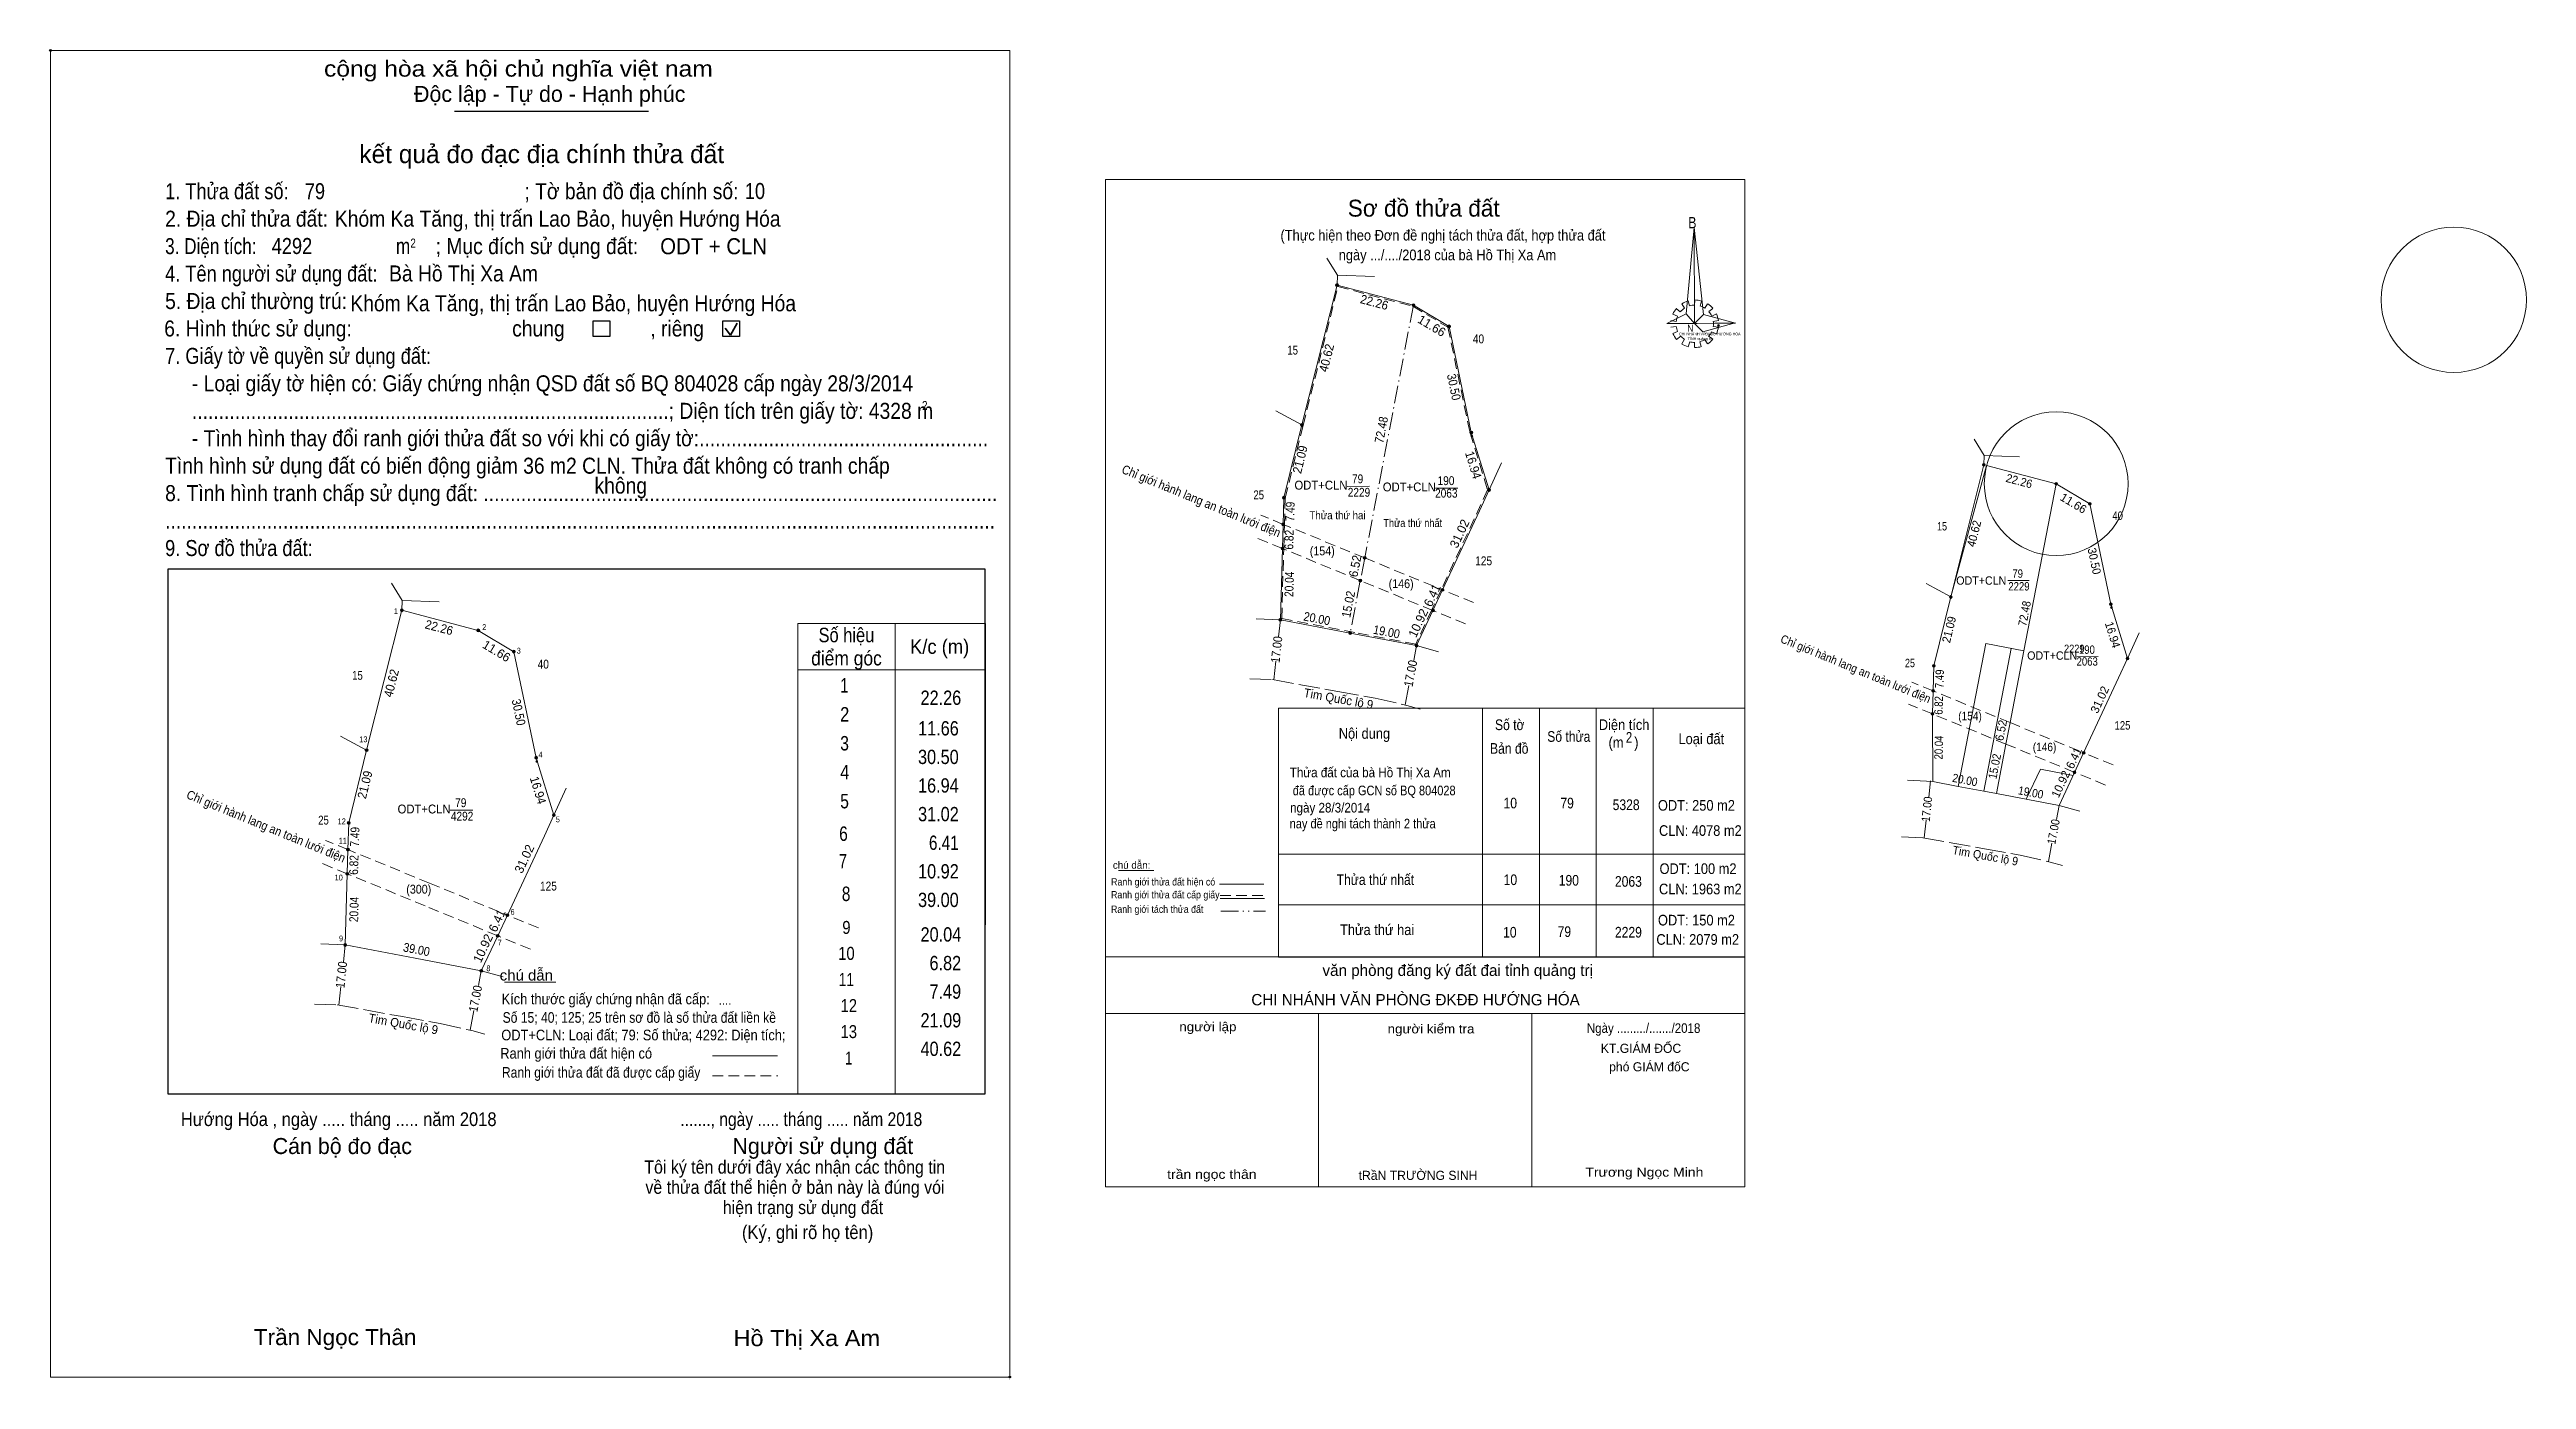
# Model space of a CAD drawing. Header units: metres. Extents: x 7 to 536942, y -12 to 1839015.
# Drawn here: x 535897 to 536664, y 1838603 to 1839015 of the extents above; entities that cross this region are included whole.
import ezdxf
from ezdxf.enums import TextEntityAlignment as Align

# ---------------------------------------------------------------- set-up
doc = ezdxf.new("R2010")
doc.units = ezdxf.units.M
doc.header["$LTSCALE"] = 1.1
doc.header["$PDMODE"] = 32
doc.header["$PDSIZE"] = 0.55
for name, pattern in [('DASH_DOUBLE_DOT', [9.2, 5, -1.2, 0.3, -1.2, 0.3, -1.2]), ('DOT_DASHED', [7.7, 5, -1.2, 0.3, -1.2]), ('LONG_DASHED', [7.5, 6, -1.5]), ('MEDIUM_DASHED', [4.5, 3, -1.5])]:
    doc.linetypes.add(name, pattern=pattern)
for name, color, linetype, lineweight in [('1', 7, 'Continuous', 13), ('10', 7, 'Continuous', 13), ('13', 7, 'Continuous', 13), ('17', 7, 'Continuous', 13), ('2', 7, 'Continuous', 25), ('5', 7, 'Continuous', 13), ('6', 7, 'Continuous', 13), ('63', 7, 'Continuous', 13)]:
    doc.layers.add(name, color=color, linetype=linetype, lineweight=lineweight)
doc.layers.add('7', color=7, linetype='Continuous')

msp = doc.modelspace()

# ---------------------------------------------------------------- texts
at = {"layer": '1'}
msp.add_text('Sơ đồ thửa đất', height=5.236, dxfattribs=at).set_placement((536322.695, 1838963.58), align=Align.CENTER)
for s, height, width, p in [('B', 3.486, 0.8, (536404.64, 1838959.97)), ('N', 2.179, 0.9, (536404.29, 1838927.92)), ('CHI NHÁNH VPĐKĐĐ-HƯỚNG HÓA', 0.8247, 0.95, (536401.76, 1838926.82)), ('TỈNH quảng trị', 0.825, 1.05, (536404.42, 1838925.38))]:
    msp.add_text(s, height=height, dxfattribs=dict(at, width=width)).set_placement(p)
for s, height, width, p in [('79', 2.75, 0.85, (536302.235, 1838881)), ('190', 2.75, 0.85, (536329.595, 1838880.44)), ('ODT+CLN', 2.75, 0.95, (536290.875, 1838879.05)), ('2229', 2.75, 0.85, (536302.655, 1838876.83)), ('ODT+CLN', 2.75, 0.95, (536318.225, 1838878.49)), ('2063', 2.75, 0.85, (536329.69, 1838876.56)), ('ODT+CLN', 2.599, 0.95, (536495.325, 1838849.59)), ('79', 2.599, 0.85, (536506.59, 1838851.75)), ('2229', 2.599, 0.85, (536506.99, 1838847.81)), ('2229', 2.5, 0.85, (536524.115, 1838828.54)), ('190', 2.599, 0.85, (536528.03, 1838828.19)), ('ODT+CLN', 2.599, 0.95, (536517.285, 1838826.36)), ('2063', 2.599, 0.85, (536528.12, 1838824.53)), ('79', 2.75, 0.85, (536024.555, 1838780.71)), ('ODT+CLN', 2.75, 0.95, (536013.195, 1838778.76)), ('4292', 2.75, 0.85, (536024.97, 1838776.54))]:
    msp.add_text(s, height=height, dxfattribs=dict(at, width=width)).set_placement(p, align=Align.CENTER)
for s, height, p in [('văn phòng đăng ký đất đai tỉnh quảng trị', 3.52, (536375.09, 1838728.44)), ('CHI NHÁNH VĂN PHÒNG ĐKĐĐ HƯỚNG HÓA', 3.52, (536371.01, 1838719.33)), ('KT.GIÁM ĐỐC', 2.816, (536402.43, 1838704.62)), ('phó GIÁM đốC', 2.816, (536405.01, 1838698.9)), ('tRầN TRƯỜNG SINH', 2.816, (536339.33, 1838665.28))]:
    msp.add_text(s, height=height, dxfattribs=at).set_placement(p, align=Align.RIGHT)
for s, width, p in [('người lập', 1.1, (536264.72, 1838711.32)), ('người kiểm tra', 1.1, (536338.41, 1838710.64)), ('trần ngọc thân', 1.15, (536270.95, 1838665.61)), ('Trương Ngọc Minh', 1.15, (536409.29, 1838666.27))]:
    msp.add_text(s, height=2.816, dxfattribs=dict(at, width=width)).set_placement(p, align=Align.RIGHT)
at = {"layer": '17'}
for s, height, width, p in [('Thửa thứ hai', 2.5, 0.9, (536295.99, 1838869.86)), ('Thửa thứ nhất', 2.5, 0.85, (536319.3, 1838867.46)), ('(154)', 2.75, 0.9, (536291.29, 1838858.68)), ('(146)', 2.75, 0.9, (536315.71, 1838848.54)), ('1', 1.8, 0.85, (536004.475, 1838840.49)), ('2', 1.8, 0.9, (536031.835, 1838835.58)), ('3', 1.8, 0.9, (536042.505, 1838828.27)), ('(154)', 2.599, 0.9, (536491.84, 1838807.63)), ('13', 1.8, 0.95, (535994.4, 1838800.83)), ('(146)', 2.599, 0.9, (536514.92, 1838798.05)), ('4', 1.8, 0.9, (536049.27, 1838796.09)), ('12', 1.8, 0.95, (535987.7, 1838775.42)), ('5', 1.8, 0.9, (536054.61, 1838776.01)), ('11', 1.8, 0.9, (535988.03, 1838769.41)), ('10', 1.8, 0.95, (535986.77, 1838758.01)), ('(300)', 2.75, 0.9, (536011.55, 1838753.93)), ('6', 1.8, 0.9, (536040.58, 1838747.36)), ('9', 1.8, 0.9, (535987.48, 1838739.14)), ('7', 1.8, 0.9, (536036.6, 1838737.87)), ('8', 1.8, 0.9, (536033.115, 1838729.91))]:
    msp.add_text(s, height=height, dxfattribs=dict(at, width=width)).set_placement(p, align=Align.CENTER)
at = {"layer": '17', "width": 0.95}
for height, p in [(2.75, (536296.071, 1838812.933)), (2.599, (536496.349, 1838764.398)), (2.75, (536006.521, 1838712.213))]:
    msp.add_text('Tim Quốc lộ 9', height=height, rotation=349.769, dxfattribs=at).set_placement(p, align=Align.CENTER)
at = {"layer": '2'}
for s, height, width, p in [('cộng hòa xã hội chủ nghĩa việt nam', 4.958, 1.15, (535982.21, 1839006.93)), ('1. Thửa đất số:', 4.958, 0.85, (535933.02, 1838968.97)), ('79', 4.96, 0.85, (535976.27, 1838968.97)), ('; Tờ bản đồ địa chính số:', 4.958, 0.9, (536044.26, 1838968.97)), ('10', 4.961, 0.85, (536112.5, 1838969.03)), ('2. Địa chỉ thửa đất:', 4.958, 0.9, (535933.02, 1838960.46)), ('Khóm Ka Tăng, thị trấn Lao Bảo, huyện Hướng Hóa', 4.96, 0.9, (535985.57, 1838960.46)), ('3. Diện tích:', 4.958, 0.8, (535933.02, 1838951.96)), ('4292', 4.96, 0.85, (535966.02, 1838952)), ('m', 4.958, 0.8, (536004.49, 1838951.96)), ('2', 2.833, 0.8, (536008.95, 1838953.95)), ('; Mục đích sử dụng đất:', 4.958, 0.9, (536016.78, 1838951.96)), ('ODT + CLN', 4.96, 0.95, (536086.3, 1838951.93)), ('4. Tên người sử dụng đất:', 4.958, 0.85, (535933.02, 1838943.47)), ('Bà Hồ Thị Xa Am', 4.96, 0.9, (536002.36, 1838943.5)), ('5. Địa chỉ thường trú:', 4.958, 0.9, (535933.02, 1838934.96)), ('Khóm Ka Tăng, thị trấn Lao Bảo, huyện Hướng Hóa', 4.96, 0.9, (535990.37, 1838934.26)), ('6. Hình thức sử dụng:', 4.958, 0.9, (535932.74, 1838926.46)), ('chung                , riêng', 4.958, 0.9, (536040.47, 1838926.46)), ('7. Giấy tờ về quyền sử dụng đất:', 4.958, 0.85, (535933.02, 1838917.97)), ('     - Loại giấy tờ hiện có: Giấy chứng nhận QSD đất số BQ 804028 cấp ngày 28/3/2014', 4.96, 0.9, (535933.02, 1838909.47)), ('     .........................................................................................; Diện tích trên giấy tờ: 4328 m', 4.96, 0.9, (535933.02, 1838900.96)), ('2', 2.833, 0.8, (536167.37, 1838903.66)), ('     - Tình hình thay đổi ranh giới thửa đất so với khi có giấy tờ:......................................................', 4.958, 0.9, (535933.02, 1838892.47)), ('Tình hình sử dụng đất có biến động giảm 36 m2 CLN. Thửa đất không có tranh chấp', 4.96, 0.9, (535933.02, 1838883.97)), ('không', 4.958, 0.9, (536065.97, 1838877.81)), ('8. Tình hình tranh chấp sử dụng đất: ................................................................................................', 4.958, 0.9, (535933.02, 1838875.47)), ('...........................................................................................................................................................', 4.958, 0.9, (535933.02, 1838866.97)), ('9. Sơ đồ thửa đất:', 4.958, 0.85, (535933.02, 1838858.47)), ('Hướng Hóa , ngày ..... tháng ..... năm 2018', 4.25, 0.9, (535937.88, 1838681.96)), ('......., ngày ..... tháng ..... năm 2018', 4.25, 0.85, (536092.52, 1838681.96)), ('(Ký, ghi rõ họ tên)', 4.25, 0.9, (536111.62, 1838646.97)), ('Trần Ngọc Thân', 4.961, 1.05, (535960.5, 1838614.11)), ('Hồ Thị Xa Am', 4.96, 1.1, (536108.98, 1838613.81))]:
    msp.add_text(s, height=height, dxfattribs=dict(at, width=width)).set_placement(p)
for s, p in [('Độc lập - Tự do - Hạnh phúc', (536010.08, 1838999.11)), ('Cán bộ đo đạc', (535966.31, 1838673.29)), ('Người sử dụng đất', (536108.67, 1838673.29))]:
    msp.add_text(s, height=4.958, dxfattribs=at).set_placement(p)
for s, height, p in [('kết quả đo đạc địa chính thửa đất', 5.667, (536049.625, 1838980.15)), ('.', 1.417, (536194.501, 1838603.48))]:
    msp.add_text(s, height=height, dxfattribs=at).set_placement(p, align=Align.CENTER)
for s, height, width, p in [('....', 2.75, 0.95, (536106.385, 1838719.58)), ('Tôi ký tên dưới đây xác nhận các thông tin', 4.096, 0.9, (536127.95, 1838667.22)), ('về thửa đất thể hiện ở bản này là đúng vói', 4.096, 0.9, (536128.025, 1838660.97)), ('hiện trạng sử dụng đất', 4.096, 0.9, (536130.505, 1838654.7))]:
    msp.add_text(s, height=height, dxfattribs=dict(at, width=width)).set_placement(p, align=Align.CENTER)
at = {"layer": '6'}
for s, height, width, p in [('Số tờ', 3.3, 0.85, (536344.77, 1838804.57)), ('Diện tích', 3.3, 0.9, (536376.91, 1838804.59)), ('Nội dung', 3.3, 0.9, (536296.39, 1838801.89)), ('Bản đồ', 3.3, 0.85, (536343.23, 1838797.25)), ('Số thửa', 3.3, 0.85, (536360.94, 1838800.94)), ('(m   )', 3.3, 0.9, (536379.92, 1838799.12)), ('2', 3.3, 0.8, (536385.29, 1838800.68)), ('Loại đất', 3.3, 0.9, (536401.57, 1838800.22)), ('Thửa đất của bà Hồ Thị Xa Am', 2.99, 0.9, (536281.23, 1838789.96)), (' đã được cấp GCN số BQ 804028', 2.99, 0.85, (536281.21, 1838784.38)), ('10', 3.3, 0.85, (536347.41, 1838780.33)), ('79', 3.3, 0.85, (536365.01, 1838780.33)), ('nay đề nghi tách thành 2 thửa', 2.992, 0.85, (536281.21, 1838774.14)), ('ngày 28/3/2014', 2.99, 0.9, (536281.32, 1838779.05)), ('5328', 3.3, 0.85, (536381.2, 1838779.8)), ('ODT: 250 m2', 3.3, 0.9, (536395.21, 1838779.62)), ('CLN: 4078 m2', 3.3, 0.9, (536395.55, 1838771.81)), ('Thửa thứ nhất', 3.3, 0.85, (536295.73, 1838756.61)), ('ODT: 100 m2', 3.3, 0.9, (536395.71, 1838760.01)), ('Ranh giới thửa đất cấp giấy', 2.263, 0.9, (536225.89, 1838752.46)), ('Ranh giới thửa đất hiện có ', 2.263, 0.9, (536225.91, 1838756.45)), ('10', 3.3, 0.85, (536347.45, 1838756.59)), ('190', 3.3, 0.85, (536364.5, 1838756.41)), ('2063', 3.3, 0.85, (536381.9, 1838756.06)), ('CLN: 1963 m2', 3.3, 0.9, (536395.54, 1838753.71)), ('Ranh giới tách thửa đất', 2.263, 0.9, (536225.87, 1838747.98)), ('ODT: 150 m2', 3.3, 0.9, (536395.22, 1838744.07)), ('Thửa thứ hai', 3.3, 0.9, (536296.78, 1838741.1)), ('10', 3.3, 0.85, (536347.28, 1838740.33)), ('79', 3.3, 0.85, (536364.15, 1838740.51)), ('2229', 3.3, 0.85, (536381.9, 1838740.33)), ('CLN: 2079 m2', 3.3, 0.9, (536394.73, 1838738.09)), ('chú dẫn', 3.3, 1.05, (536036.61, 1838727.02)), ('Kích thước giấy chứng nhận đã cấp:', 3.3, 0.9, (536037.21, 1838719.66)), ('Số 15; 40; 125; 25 trên sơ đồ là số thửa đất liền kề', 3.3, 0.85, (536037.51, 1838713.93)), ('Ranh giới thửa đất hiện có ', 3.3, 0.9, (536036.79, 1838702.84)), ('ODT+CLN: Loại đất; 79: Số thửa; 4292: Diện tích;', 3.3, 0.9, (536037.11, 1838708.5)), ('Ranh giới thửa đất đã được cấp giấy', 3.3, 0.85, (536037.29, 1838696.93))]:
    msp.add_text(s, height=height, dxfattribs=dict(at, width=width)).set_placement(p)
msp.add_text('chú dẫn:', height=2.263, dxfattribs=at).set_placement((536226.46, 1838761.64))
at = {"layer": '6', "width": 0.9}
msp.add_text('Ngày ........./......./2018', height=2.97, dxfattribs=at).set_placement((536390.78, 1838710.8), align=Align.CENTER)
at = {"layer": '63'}
for s, height, rotation, width, p in [('22.26', 2.75, 345.296, 0.95, (536307.056, 1838935.736)), ('40.62', 2.75, 75.895, 0.95, (536293.947, 1838919.505)), ('30.50', 2.75, 281.863, 0.9, (536330.701, 1838910.548)), ('72.48', 2.75, 79.081, 0.9, (536310.928, 1838897.305)), ('21.09', 2.75, 76.175, 0.95, (536285.76, 1838888.046)), ('16.94', 2.75, 287.13, 0.95, (536336.732, 1838886.265)), ('Chỉ giới hành lang an toàn lưới điện', 2.75, 337.636, 0.9, (536253.317, 1838874.253)), ('22.26', 2.599, 345.296, 0.95, (536506.735, 1838880.447)), ('7.49', 2.75, 88.318, 0.85, (536282.671, 1838872.215)), ('40.62', 2.599, 75.895, 0.95, (536494.35, 1838865.108)), ('6.82', 2.75, 88.404, 0.85, (536282.377, 1838863.497)), ('30.50', 2.598, 281.863, 0.95, (536529.072, 1838856.647)), ('20.04', 2.75, 88.341, 0.85, (536282.427, 1838849.69)), ('6.52', 2.75, 79.035, 0.95, (536302.799, 1838855.108)), ('15.02', 2.75, 79.102, 0.9, (536300.724, 1838843.305)), ('72.48', 2.599, 79.081, 0.9, (536509.995, 1838840.444)), ('22.26', 2.75, 345.296, 0.95, (536017.506, 1838835.016)), ('20.00', 2.75, 349.196, 0.9, (536289.382, 1838837.762)), ('19.00', 2.75, 349.228, 0.9, (536310.953, 1838833.674)), ('21.09', 2.599, 76.175, 0.95, (536486.606, 1838835.395)), ('16.94', 2.599, 287.13, 0.95, (536534.77, 1838833.708)), ('17.00', 2.75, 83.868, 0.9, (536278.512, 1838829.378)), ('Chỉ giới hành lang an toàn lưới điện', 2.599, 337.636, 0.9, (536455.951, 1838822.353)), ('40.62', 2.75, 75.895, 0.95, (536004.397, 1838818.785)), ('17.00', 2.75, 79.246, 0.9, (536319.994, 1838821.878)), ('7.49', 2.598, 88.318, 0.85, (536483.696, 1838820.412)), ('30.50', 2.75, 281.863, 0.9, (536041.151, 1838809.828)), ('6.82', 2.599, 88.404, 0.85, (536483.412, 1838812.184)), ('6.52', 2.599, 79.035, 0.95, (536502.713, 1838804.243)), ('20.04', 2.599, 88.341, 0.85, (536483.45, 1838799.142)), ('21.09', 2.75, 76.175, 0.95, (535996.21, 1838787.326)), ('20.00', 2.599, 349.196, 0.9, (536490.026, 1838787.865)), ('15.02', 2.598, 79.102, 0.9, (536500.75, 1838793.099)), ('Chỉ giới hành lang an toàn lưới điện', 2.75, 337.636, 0.9, (535963.767, 1838773.533)), ('16.94', 2.75, 287.13, 0.95, (536047.182, 1838785.545)), ('17.00', 2.599, 83.868, 0.9, (536479.759, 1838779.946)), ('19.00', 2.599, 349.228, 0.9, (536510.417, 1838783.997)), ('17.00', 2.599, 79.246, 0.9, (536518.952, 1838772.858)), ('7.49', 2.75, 88.318, 0.85, (535993.121, 1838771.495)), ('6.82', 2.75, 88.404, 0.85, (535992.827, 1838762.777)), ('20.04', 2.75, 88.341, 0.85, (535992.877, 1838748.97)), ('39.00', 2.75, 349.196, 0.9, (536010.612, 1838735.292)), ('17.00', 2.75, 83.868, 0.9, (535988.962, 1838728.658)), ('17.00', 2.75, 79.246, 0.9, (536030.444, 1838721.158))]:
    msp.add_text(s, height=height, rotation=rotation, dxfattribs=dict(at, width=width)).set_placement(p, align=Align.CENTER)
for s, height, rotation, p in [('11.66', 2.75, 329.036, (536324.478, 1838928.603)), ('11.66', 2.598, 329.036, (536523.197, 1838873.712)), ('31.02', 2.75, 65.062, (536335.041, 1838864.845)), ('6.41', 2.75, 64.994, (536326.588, 1838845.724)), ('10.92', 2.75, 64.961, (536322.251, 1838837.148)), ('11.66', 2.75, 329.036, (536034.928, 1838827.883)), ('31.02', 2.598, 65.062, (536533.185, 1838813.457)), ('6.41', 2.599, 64.994, (536525.19, 1838795.376)), ('10.92', 2.599, 64.961, (536521.097, 1838787.295)), ('31.02', 2.75, 65.062, (536045.491, 1838764.125)), ('6.41', 2.75, 64.994, (536037.038, 1838745.004)), ('10.92', 2.75, 64.961, (536032.701, 1838736.428))]:
    msp.add_text(s, height=height, rotation=rotation, dxfattribs=at).set_placement(p, align=Align.CENTER)
for s, height, width, p in [('15', 2.75, 0.8, (536282.135, 1838920.87)), ('40', 2.75, 0.85, (536339.645, 1838924.34)), ('25', 2.75, 0.8, (536271.615, 1838876.05)), ('15', 2.599, 0.8, (536483.18, 1838866.4)), ('40', 2.599, 0.85, (536537.54, 1838869.68)), ('125', 2.75, 0.85, (536341.255, 1838855.62)), ('điểm góc', 4.48, 0.9, (536143.975, 1838824.6)), ('Số hiệu', 4.48, 0.85, (536143.965, 1838831.78)), ('K/c (m)', 4.48, 0.95, (536172.82, 1838828.19)), ('15', 2.75, 0.8, (535992.585, 1838820.15)), ('40', 2.75, 0.85, (536050.095, 1838823.62)), ('25', 2.599, 0.8, (536473.24, 1838824.05)), (' 1', 4.48, 0.75, (536142.715, 1838816.18)), (' 2', 4.48, 0.85, (536142.725, 1838807.22)), ('125', 2.599, 0.85, (536539.05, 1838804.74)), (' 3', 4.48, 0.8, (536142.725, 1838798.26)), (' 4', 4.48, 0.85, (536142.725, 1838789.3)), (' 5', 4.48, 0.8, (536142.72, 1838780.34)), ('25', 2.75, 0.8, (535982.065, 1838775.33)), ('6', 4.477, 0.8, (536143.05, 1838770.26)), ('7', 4.477, 0.75, (536142.88, 1838761.72)), ('125', 2.75, 0.85, (536051.705, 1838754.9)), (' 8', 4.48, 0.8, (536143.195, 1838751.64)), (' 9', 4.026, 0.85, (536143.33, 1838741.45)), (' 10', 4.026, 0.85, (536143.335, 1838733.42)), (' 11', 4.03, 0.8, (536143.36, 1838725.35)), (' 12', 4.026, 0.85, (536144.075, 1838717.24)), (' 13', 4.026, 0.85, (536144.065, 1838709.19)), (' 1', 4.026, 0.75, (536144.125, 1838701.01))]:
    msp.add_text(s, height=height, dxfattribs=dict(at, width=width)).set_placement(p, align=Align.CENTER)
for s, width, p in [('22.26', 0.85, (536179.51, 1838812.39)), ('11.66', 0.85, (536178.74, 1838802.91)), ('30.50', 0.85, (536178.73, 1838794.06)), ('16.94', 0.85, (536178.73, 1838785.21)), ('31.02', 0.85, (536178.74, 1838776.35)), ('6.41', 0.8, (536178.73, 1838767.48)), ('10.92', 0.85, (536178.74, 1838758.63)), ('39.00', 0.85, (536178.73, 1838749.78)), ('20.04', 0.85, (536179.51, 1838739.09)), ('6.82', 0.85, (536179.48, 1838730.22)), ('7.49', 0.85, (536179.48, 1838721.38)), ('21.09', 0.85, (536179.5, 1838712.51)), ('40.62', 0.85, (536179.5, 1838703.66))]:
    msp.add_text(s, height=4.429, dxfattribs=dict(at, width=width)).set_placement(p, align=Align.RIGHT)
at = {"layer": '7', "width": 0.9}
for s, p in [('(Thực hiện theo Đơn đề nghị tách thửa đất, hợp thửa đất ', (536329.21, 1838956.18)), ('ngày .../..../2018 của bà Hồ Thị Xa Am', (536330.06, 1838950.07))]:
    msp.add_text(s, height=3.3, dxfattribs=at).set_placement(p, align=Align.CENTER)

# ---------------------------------------------------------------- hatches: boundary and pattern name
at = {"layer": '63'}
for points in [[(536296.289, 1838942.398, 1), (536295.409, 1838942.398, 1)], [(536319.972, 1838936.183, 1), (536319.092, 1838936.183, 1)], [(536330.972, 1838929.583, 1), (536330.092, 1838929.583, 1)], [(536285.399, 1838899.058, 1), (536284.519, 1838899.058, 1)], [(536337.869, 1838896.748, 1), (536336.989, 1838896.748, 1)], [(536496.558, 1838886.743, 1), (536495.726, 1838886.743, 1)], [(536279.855, 1838876.53, 1), (536278.975, 1838876.53, 1)], [(536343.358, 1838878.939, 1), (536342.478, 1838878.939, 1)], [(536518.938, 1838880.87, 1), (536518.107, 1838880.87, 1)], [(536279.613, 1838868.291, 1), (536278.733, 1838868.291, 1)], [(536529.333, 1838874.633, 1), (536528.502, 1838874.633, 1)], [(536279.404, 1838860.789, 1), (536278.524, 1838860.789, 1)], [(536304.869, 1838857.896, 1), (536303.989, 1838857.896, 1)], [(536303.505, 1838850.856, 1), (536302.625, 1838850.856, 1)], [(536328.97, 1838847.996, 1), (536328.09, 1838847.996, 1)], [(536486.267, 1838845.787, 1), (536485.435, 1838845.787, 1)], [(536006.739, 1838841.678, 1), (536005.859, 1838841.678, 1)], [(536278.766, 1838838.756, 1), (536277.886, 1838838.756, 1)], [(536325.989, 1838841.605, 1), (536325.109, 1838841.605, 1)], [(536535.851, 1838843.604, 1), (536535.019, 1838843.604, 1)], [(536030.422, 1838835.463, 1), (536029.542, 1838835.463, 1)], [(536041.422, 1838828.863, 1), (536040.542, 1838828.863, 1)], [(536300.381, 1838834.631, 1), (536299.501, 1838834.631, 1)], [(536320.907, 1838830.726, 1), (536320.027, 1838830.726, 1)], [(536481.028, 1838824.498, 1), (536480.196, 1838824.498, 1)], [(536541.038, 1838826.775, 1), (536540.206, 1838826.775, 1)], [(536480.799, 1838816.712, 1), (536479.967, 1838816.712, 1)], [(536480.602, 1838809.623, 1), (536479.77, 1838809.623, 1)], [(535995.849, 1838798.338, 1), (535994.969, 1838798.338, 1)], [(536048.319, 1838796.028, 1), (536047.439, 1838796.028, 1)], [(536524.624, 1838791.494, 1), (536523.793, 1838791.494, 1)], [(536527.441, 1838797.533, 1), (536526.61, 1838797.533, 1)], [(535990.305, 1838775.81, 1), (535989.425, 1838775.81, 1)], [(536053.808, 1838778.219, 1), (536052.928, 1838778.219, 1)], [(535990.063, 1838767.571, 1), (535989.183, 1838767.571, 1)], [(535989.854, 1838760.069, 1), (535988.974, 1838760.069, 1)], [(536039.42, 1838747.276, 1), (536038.54, 1838747.276, 1)], [(535989.216, 1838738.036, 1), (535988.336, 1838738.036, 1)], [(536036.439, 1838740.885, 1), (536035.559, 1838740.885, 1)], [(536031.357, 1838730.006, 1), (536030.477, 1838730.006, 1)]]:
    msp.add_hatch(color=256, dxfattribs=at).paths.add_polyline_path(points)

# ---------------------------------------------------------------- linework, layer by layer
at = {"layer": '1'}
for p, q in [((536403.46, 1838935.26), (536402.59, 1838936.56)), ((536404.56, 1838937.46), (536404.94, 1838935.91)), ((536406.58, 1838936.16), (536406.62, 1838937.76)), ((536408.69, 1838937.46), (536408.3, 1838935.86)), ((536409.74, 1838935.26), (536410.61, 1838936.56)), ((536320.42, 1838935.18), (536320.43, 1838935.17)), ((536399.23, 1838931.4), (536400.82, 1838931.15)), ((536400.82, 1838929.55), (536399.23, 1838929.3)), ((536401.3, 1838932.75), (536399.86, 1838933.35)), ((536400.91, 1838935.16), (536402.11, 1838934.11)), ((536405.81, 1838930.45), (536407.34, 1838930.45)), ((536412.19, 1838935.16), (536410.99, 1838934.16)), ((536411.86, 1838932.8), (536413.3, 1838933.5)), ((536413.97, 1838931.4), (536412.34, 1838931.15)), ((536412.34, 1838929.55), (536413.97, 1838929.3)), ((536399.86, 1838927.34), (536401.3, 1838928.04)), ((536402.26, 1838926.54), (536401.01, 1838925.54)), ((536402.59, 1838924.19), (536403.41, 1838925.59)), ((536405.04, 1838924.84), (536404.56, 1838923.29)), ((536406.58, 1838923.04), (536406.58, 1838924.59)), ((536408.16, 1838924.84), (536408.64, 1838923.34)), ((536410.61, 1838924.19), (536409.74, 1838925.54)), ((536410.9, 1838926.54), (536412.19, 1838925.59)), ((536413.34, 1838927.29), (536411.76, 1838927.89)), ((536277.69, 1838811.4), (536422.14, 1838811.4)), ((536277.69, 1838811.4), (536277.69, 1838734.3)), ((536340.92, 1838811.4), (536340.92, 1838734.3)), ((536358.52, 1838811.4), (536358.52, 1838734.3)), ((536376.12, 1838811.4), (536376.12, 1838734.3)), ((536393.72, 1838811.4), (536393.72, 1838734.3)), ((536277.69, 1838766.15), (536422.14, 1838766.15)), ((536277.69, 1838750.44), (536422.25, 1838750.44)), ((536224.14, 1838734.31), (536422.14, 1838734.31)), ((536224.14, 1838732.6), (536224.14, 1838663.11)), ((536277.69, 1838734.3), (536422.14, 1838734.3)), ((536224.14, 1838716.84), (536422.14, 1838716.84)), ((536290.14, 1838716.84), (536290.14, 1838663.11)), ((536356.14, 1838716.84), (536356.14, 1838663.11))]:
    msp.add_line(p, q, dxfattribs=at)
for points in [[(536224.14, 1838663.11), (536224.14, 1838975.06), (536422.14, 1838975.06), (536422.14, 1838663.11)], [(536224.14, 1838663.11), (536224.14, 1838975.06), (536422.14, 1838975.06), (536422.14, 1838663.11)], [(536406.48, 1838960.2), (536406.58, 1838930.5), (536403.98, 1838933.45)], [(536406.48, 1838960.2), (536406.58, 1838930.5), (536409.31, 1838933.25)], [(536397.94, 1838930.5), (536403.98, 1838933.45), (536406.58, 1838930.5)], [(536419.25, 1838930.6), (536406.58, 1838930.5), (536409.31, 1838933.25)], [(536419.15, 1838930.65), (536409.07, 1838927.94), (536406.58, 1838930.5)]]:
    msp.add_lwpolyline(points, close=True, dxfattribs=at)
at = {"layer": '1', "linetype": 'MEDIUM_DASHED'}
for points in [[(536301.4, 1838834.76), (536278.74, 1838839.09), (536279.36, 1838860.78), (536279.57, 1838868.28), (536279.81, 1838876.48), (536285.35, 1838898.96), (536296.14, 1838941.91), (536319.34, 1838935.82)], [(536319.34, 1838935.82), (536330.17, 1838929.33), (536337.04, 1838896.65), (536342.49, 1838878.97), (536328.17, 1838848.17), (536325.19, 1838841.77), (536320.24, 1838831.18), (536301.4, 1838834.76)]]:
    msp.add_lwpolyline(points, dxfattribs=at)
at = {"layer": '1'}
for centre, major_axis, start_param, end_param in [((536406.601, 1838930.396), (7.403, 0), 1.8495599, 2.1390092), ((536406.601, 1838930.396), (7.403, 0), 1.2792421, 1.5633222), ((536406.601, 1838930.396), (7.403, 0), 0.7105624, 0.9968723), ((536406.601, 1838930.396), (7.403, 0), 2.4395818, 2.7240025), ((536406.601, 1838930.396), (5.802, 0), 2.7236855, 3.0151582), ((536406.601, 1838930.396), (5.802, 0), 3.2822995, 3.5610505), ((536406.601, 1838930.396), (5.802, 0), 2.1337354, 2.4449626), ((536406.601, 1838930.396), (5.802, 0), 1.5698559, 1.8561107), ((536406.601, 1838930.396), (5.802, 0), 1.0027091, 1.2755622), ((536406.601, 1838930.396), (5.802, 0), 0.4267838, 0.7064646), ((536406.601, 1838930.396), (5.802, 0), 6.1355839, 6.4161846), ((536406.601, 1838930.396), (7.403, 0), 0.1390515, 0.4339332), ((536406.601, 1838930.396), (7.403, 0), 5.8523029, 6.1383965), ((536406.601, 1838930.396), (7.403, 0), 3.5698864, 3.8569187), ((536406.601, 1838930.396), (5.802, 0), 3.8607757, 4.1325826), ((536406.559, 1838930.352), (7.403, 0), 4.1470906, 4.4365931), ((536406.601, 1838930.396), (5.802, 0), 4.4385468, 4.71314), ((536406.601, 1838930.396), (7.403, 0), 4.7130101, 4.9976105), ((536406.601, 1838930.396), (5.802, 0), 4.9908713, 5.2893316), ((536406.601, 1838930.396), (7.403, 0), 5.2856142, 5.567987), ((536406.601, 1838930.396), (5.802, 0), 5.5613733, 5.8395144)]:
    msp.add_ellipse(centre, major_axis=major_axis, ratio=0.995001, start_param=start_param, end_param=end_param, dxfattribs=at)
msp.add_point((536413.97, 1838929.9), dxfattribs=at)
at = {"layer": '10'}
for p, q in [((536295.96, 1838945.4), (536292.7, 1838950.76)), ((536284.96, 1838899.06), (536276.89, 1838903.44)), ((536496.25, 1838889.58), (536493.17, 1838894.65)), ((536342.92, 1838878.94), (536346.75, 1838887.33)), ((536339.98, 1838872.52), (536342.92, 1838878.94)), ((536328.53, 1838848), (536339.98, 1838872.52)), ((536006.41, 1838844.68), (536003.15, 1838850.04)), ((536485.85, 1838845.79), (536478.23, 1838849.93)), ((536320.47, 1838830.73), (536325.55, 1838841.6)), ((536540.62, 1838826.78), (536544.24, 1838834.7)), ((536537.85, 1838820.71), (536540.62, 1838826.78)), ((536527.02, 1838797.53), (536537.85, 1838820.71)), ((535995.41, 1838798.34), (535987.34, 1838802.72)), ((536509.27, 1838783.14), (536513.64, 1838792.49)), ((536519.41, 1838781.22), (536524.21, 1838791.49)), ((536053.37, 1838778.22), (536057.2, 1838786.61)), ((536050.43, 1838771.8), (536053.37, 1838778.22)), ((536038.98, 1838747.28), (536050.43, 1838771.8)), ((536030.92, 1838730.01), (536036, 1838740.88))]:
    msp.add_line(p, q, dxfattribs=at)
at = {"layer": '13'}
for p, q in [((536327.23, 1838828.86), (536320.47, 1838830.73)), ((536523.78, 1838790.56), (536513.64, 1838792.49)), ((536488.22, 1838787.15), (536480.36, 1838788.66)), ((536519.41, 1838781.22), (536500.01, 1838784.9)), ((536525.8, 1838779.45), (536519.41, 1838781.22)), ((536037.68, 1838728.14), (536030.92, 1838730.01))]:
    msp.add_line(p, q, dxfattribs=at)
for points in [[(536320.47, 1838830.73), (536299.94, 1838834.63), (536278.33, 1838838.76)], [(536030.92, 1838730.01), (536010.39, 1838733.91), (535988.78, 1838738.04)]]:
    msp.add_lwpolyline(points, dxfattribs=at)
at = {"layer": '17'}
for p, q in [((536295.85, 1838942.4), (536295.96, 1838945.4)), ((536295.96, 1838945.4), (536307.47, 1838945.03)), ((536295.85, 1838942.4), (536284.96, 1838899.06)), ((536337.43, 1838896.75), (536330.53, 1838929.58)), ((536284.96, 1838899.06), (536276.89, 1838903.44)), ((536337.43, 1838896.75), (536342.92, 1838878.94)), ((536496.14, 1838886.74), (536485.85, 1838845.79)), ((536496.99, 1838886.52), (536485.85, 1838845.79)), ((536496.14, 1838886.74), (536496.25, 1838889.58)), ((536496.25, 1838889.58), (536507.13, 1838889.23)), ((536518.52, 1838880.87), (536508.53, 1838829.09)), ((536279.17, 1838868.29), (536278.96, 1838860.79)), ((536535.43, 1838843.61), (536528.91, 1838874.63)), ((536278.33, 1838838.76), (536278.96, 1838860.79)), ((536006.3, 1838841.68), (536006.41, 1838844.68)), ((536006.41, 1838844.68), (536017.92, 1838844.31)), ((536328.53, 1838848), (536325.55, 1838841.6)), ((536485.85, 1838845.79), (536478.23, 1838849.93)), ((536006.3, 1838841.68), (535995.41, 1838798.34)), ((536270.8, 1838839.06), (536278.33, 1838838.76)), ((536278.33, 1838838.76), (536277.75, 1838833.44)), ((536535.43, 1838843.61), (536540.62, 1838826.78)), ((536496.08, 1838785.65), (536504.6, 1838829.84)), ((536508.53, 1838829.09), (536496.74, 1838831.34)), ((536047.88, 1838796.03), (536040.98, 1838828.86)), ((536276.94, 1838825.91), (536276.32, 1838820.12)), ((536508.53, 1838829.09), (536504.25, 1838806.89)), ((536480.38, 1838816.72), (536480.18, 1838809.62)), ((536480.36, 1838788.66), (536480.18, 1838809.62)), ((536504.25, 1838806.89), (536502.97, 1838800.24)), ((535995.41, 1838798.34), (535987.34, 1838802.72)), ((536502.97, 1838800.24), (536500.01, 1838784.9)), ((536047.88, 1838796.03), (536053.37, 1838778.22)), ((536527.02, 1838797.53), (536524.21, 1838791.49)), ((536472.47, 1838789.09), (536480.36, 1838788.66)), ((536479.58, 1838788.81), (536479.04, 1838783.78)), ((536500.01, 1838784.9), (536496.08, 1838785.65)), ((536478.27, 1838776.66), (536477.68, 1838771.19)), ((535989.62, 1838767.57), (535989.41, 1838760.07)), ((536228.22, 1838761.11), (536239.16, 1838761.11)), ((535988.78, 1838738.04), (535989.41, 1838760.07)), ((536038.98, 1838747.28), (536036, 1838740.88)), ((535981.25, 1838738.34), (535988.78, 1838738.04)), ((535988.78, 1838738.04), (535988.2, 1838732.72)), ((535987.39, 1838725.19), (535986.77, 1838719.4)), ((536038.05, 1838726.54), (536053.98, 1838726.54))]:
    msp.add_line(p, q, dxfattribs=at)
at = {"layer": '17', "linetype": 'DOT_DASHED'}
for p, q in [((536319.53, 1838936.18), (536304.43, 1838857.9)), ((536304.43, 1838857.9), (536303.07, 1838850.86)), ((536303.07, 1838850.86), (536299.94, 1838834.63))]:
    msp.add_line(p, q, dxfattribs=at)
at = {"layer": '17', "linetype": 'MEDIUM_DASHED'}
for p, q in [((536279.17, 1838868.29), (536272.22, 1838871.15)), ((536304.43, 1838857.9), (536279.17, 1838868.29)), ((536278.96, 1838860.79), (536271.19, 1838863.99)), ((536303.07, 1838850.86), (536278.96, 1838860.79)), ((536304.43, 1838857.9), (536328.53, 1838848)), ((536325.55, 1838841.6), (536303.07, 1838850.86)), ((536338.15, 1838844.04), (536328.53, 1838848)), ((536335.68, 1838837.44), (536325.55, 1838841.6)), ((536480.38, 1838816.72), (536473.81, 1838819.41)), ((536504.25, 1838806.89), (536480.38, 1838816.72)), ((536480.18, 1838809.62), (536472.84, 1838812.64)), ((536502.97, 1838800.24), (536480.18, 1838809.62)), ((536504.25, 1838806.89), (536527.02, 1838797.53)), ((536524.21, 1838791.49), (536502.97, 1838800.24)), ((536533.79, 1838787.56), (536524.21, 1838791.49)), ((536536.12, 1838793.79), (536527.02, 1838797.53)), ((535989.62, 1838767.57), (535982.67, 1838770.43)), ((535989.41, 1838760.07), (535981.64, 1838763.27)), ((536014.88, 1838757.18), (535989.62, 1838767.57)), ((536013.52, 1838750.14), (535989.41, 1838760.07)), ((536014.88, 1838757.18), (536038.98, 1838747.28)), ((536036, 1838740.88), (536013.52, 1838750.14)), ((536048.6, 1838743.32), (536038.98, 1838747.28)), ((536046.13, 1838736.72), (536036, 1838740.88))]:
    msp.add_line(p, q, dxfattribs=at)
at = {"layer": '17', "linetype": 'LONG_DASHED'}
for p, q in [((536268.87, 1838820.44), (536275.88, 1838820.2)), ((536317.5, 1838812.22), (536321.56, 1838811.09)), ((536470.65, 1838771.49), (536477.27, 1838771.26)), ((536516.61, 1838763.72), (536520.44, 1838762.66)), ((535979.32, 1838719.72), (535986.33, 1838719.48)), ((536027.95, 1838711.5), (536032.01, 1838710.37))]:
    msp.add_line(p, q, dxfattribs=at)
at = {"layer": '17'}
for points in [[(536295.85, 1838942.4), (536319.53, 1838936.18), (536330.53, 1838929.58)], [(536279.17, 1838868.29), (536279.41, 1838876.53), (536284.96, 1838899.06)], [(536496.99, 1838886.52), (536518.52, 1838880.87), (536528.91, 1838874.63)], [(536480.38, 1838816.72), (536480.6, 1838824.5), (536485.85, 1838845.79)], [(536006.3, 1838841.68), (536029.98, 1838835.46), (536040.98, 1838828.86)], [(536496.08, 1838785.65), (536488.22, 1838787.15), (536496.74, 1838831.34)], [(535989.62, 1838767.57), (535989.86, 1838775.81), (535995.41, 1838798.34)]]:
    msp.add_lwpolyline(points, dxfattribs=at)
at = {"layer": '17', "linetype": 'LONG_DASHED'}
for points in [[(536275.88, 1838820.2), (536296.06, 1838816.56), (536307.69, 1838814.45), (536317.5, 1838812.22)], [(536477.27, 1838771.26), (536496.34, 1838767.83), (536507.34, 1838765.83), (536516.61, 1838763.72)], [(535986.33, 1838719.48), (536006.51, 1838715.84), (536018.14, 1838713.73), (536027.95, 1838711.5)]]:
    msp.add_lwpolyline(points, dxfattribs=at)
at = {"layer": '17'}
for centre, radius in [((536641.62, 1838937.82), 22.5), ((536518.52, 1838880.87), 22.26)]:
    msp.add_circle(centre, radius, dxfattribs=at)
for p in [(536337.63, 1838895.6), (536535.62, 1838842.51), (536048.08, 1838794.88)]:
    msp.add_point(p, dxfattribs=at)
at = {"layer": '2'}
for p, q in [((536022.61, 1838996.21), (536082.68, 1838996.21)), ((535933.93, 1838854.55), (536186.79, 1838854.55)), ((536186.79, 1838854.55), (536186.79, 1838691.78))]:
    msp.add_line(p, q, dxfattribs=at)
at = {"layer": '2', "lineweight": 35}
for p, q in [((536106.39, 1838929.07), (536108.07, 1838926.87)), ((536108.07, 1838926.87), (536110.13, 1838930.55))]:
    msp.add_line(p, q, dxfattribs=at)
at = {"layer": '2', "lineweight": 13}
msp.add_lwpolyline([(535897.51, 1839015.05), (536194.53, 1839015.05), (536194.53, 1838604.24), (535897.51, 1838604.24)], close=True, dxfattribs=at)
at = {"layer": '2'}
for points in [[(536065.59, 1838931.26), (536070.69, 1838931.26), (536070.69, 1838926.5), (536065.59, 1838926.5)], [(536105.72, 1838931.26), (536110.82, 1838931.26), (536110.82, 1838926.5), (536105.72, 1838926.5)]]:
    msp.add_lwpolyline(points, close=True, dxfattribs=at)
msp.add_lwpolyline([(536186.79, 1838691.78), (535933.93, 1838691.78), (535933.93, 1838854.55)], dxfattribs=at)
for p in [(535897.51, 1839015.05), (536194.53, 1838604.24)]:
    msp.add_point(p, dxfattribs=at)
at = {"layer": '5'}
msp.add_lwpolyline([(536224.15, 1838975.08), (536422.15, 1838975.08), (536422.15, 1838663.12), (536224.15, 1838663.12)], close=True, dxfattribs=at)
at = {"layer": '6'}
for p, q in [((536259.44, 1838756.89), (536273.23, 1838756.89)), ((536259.66, 1838752.46), (536273.43, 1838752.46)), ((536102.52, 1838703.65), (536122.63, 1838703.65))]:
    msp.add_line(p, q, dxfattribs=at)
at = {"layer": '6', "linetype": 'MEDIUM_DASHED'}
for p, q in [((536259.66, 1838753.39), (536273.54, 1838753.39)), ((536102.5, 1838697.46), (536122.74, 1838697.46))]:
    msp.add_line(p, q, dxfattribs=at)
at = {"layer": '63'}
for p, q in [((536298.96, 1838880.05), (536305.96, 1838880.08)), ((536326.32, 1838879.49), (536333.31, 1838879.52)), ((536503.5, 1838850.86), (536510.12, 1838850.89)), ((536159.06, 1838837.62), (536159.06, 1838691.78)), ((536159.06, 1838837.62), (536159.06, 1838733.68)), ((536319.6, 1838826.15), (536320.47, 1838830.73)), ((536524.93, 1838827.3), (536531.54, 1838827.32)), ((536316.98, 1838812.37), (536318.13, 1838818.42)), ((536021.28, 1838779.76), (536028.28, 1838779.79)), ((536518.58, 1838776.89), (536519.41, 1838781.22)), ((536516.11, 1838763.87), (536517.2, 1838769.58)), ((536030.05, 1838725.43), (536030.92, 1838730.01)), ((536027.43, 1838711.65), (536028.58, 1838717.7))]:
    msp.add_line(p, q, dxfattribs=at)
at = {"layer": '63', "linetype": 'DASH_DOUBLE_DOT'}
msp.add_line((536259.86, 1838748.48), (536273.72, 1838748.48), dxfattribs=at)
at = {"layer": '63'}
for points in [[(536128.96, 1838691.78), (536128.96, 1838837.62), (536160.92, 1838837.62)], [(536156.5, 1838837.62), (536187.02, 1838837.62), (536187.02, 1838744.25)], [(536128.96, 1838823.28), (536159.06, 1838823.28), (536187.02, 1838823.28)]]:
    msp.add_lwpolyline(points, dxfattribs=at)
for centre, radius in [((536295.849, 1838942.398), 0.44), ((536319.532, 1838936.183), 0.44), ((536330.532, 1838929.583), 0.44), ((536284.959, 1838899.058), 0.44), ((536337.429, 1838896.748), 0.44), ((536496.142, 1838886.743), 0.416), ((536279.415, 1838876.53), 0.44), ((536342.918, 1838878.939), 0.44), ((536518.522, 1838880.87), 0.416), ((536279.173, 1838868.291), 0.44), ((536528.917, 1838874.633), 0.416), ((536278.964, 1838860.789), 0.44), ((536304.429, 1838857.896), 0.44), ((536303.065, 1838850.856), 0.44), ((536328.53, 1838847.996), 0.44), ((536485.851, 1838845.787), 0.416), ((536006.299, 1838841.678), 0.44), ((536278.326, 1838838.756), 0.44), ((536325.549, 1838841.605), 0.44), ((536535.435, 1838843.604), 0.416), ((536029.982, 1838835.463), 0.44), ((536040.982, 1838828.863), 0.44), ((536299.941, 1838834.631), 0.44), ((536320.467, 1838830.726), 0.44), ((536480.612, 1838824.498), 0.416), ((536540.622, 1838826.775), 0.416), ((536480.383, 1838816.712), 0.416), ((536480.186, 1838809.623), 0.416), ((535995.409, 1838798.338), 0.44), ((536047.879, 1838796.028), 0.44), ((536524.209, 1838791.494), 0.416), ((536527.026, 1838797.533), 0.416), ((535989.865, 1838775.81), 0.44), ((536053.368, 1838778.219), 0.44), ((535989.623, 1838767.571), 0.44), ((535989.414, 1838760.069), 0.44), ((536038.98, 1838747.276), 0.44), ((535988.776, 1838738.036), 0.44), ((536035.999, 1838740.885), 0.44), ((536030.917, 1838730.006), 0.44)]:
    msp.add_circle(centre, radius, dxfattribs=at)

msp.set_redraw_order([(e.dxf.handle, doc.entitydb.next_handle()) for e in msp.query("TEXT MTEXT ATTDEF DIMENSION ARC_DIMENSION")])  # texts and dimensions are drawn at this point

doc.saveas('drawing.dxf')
